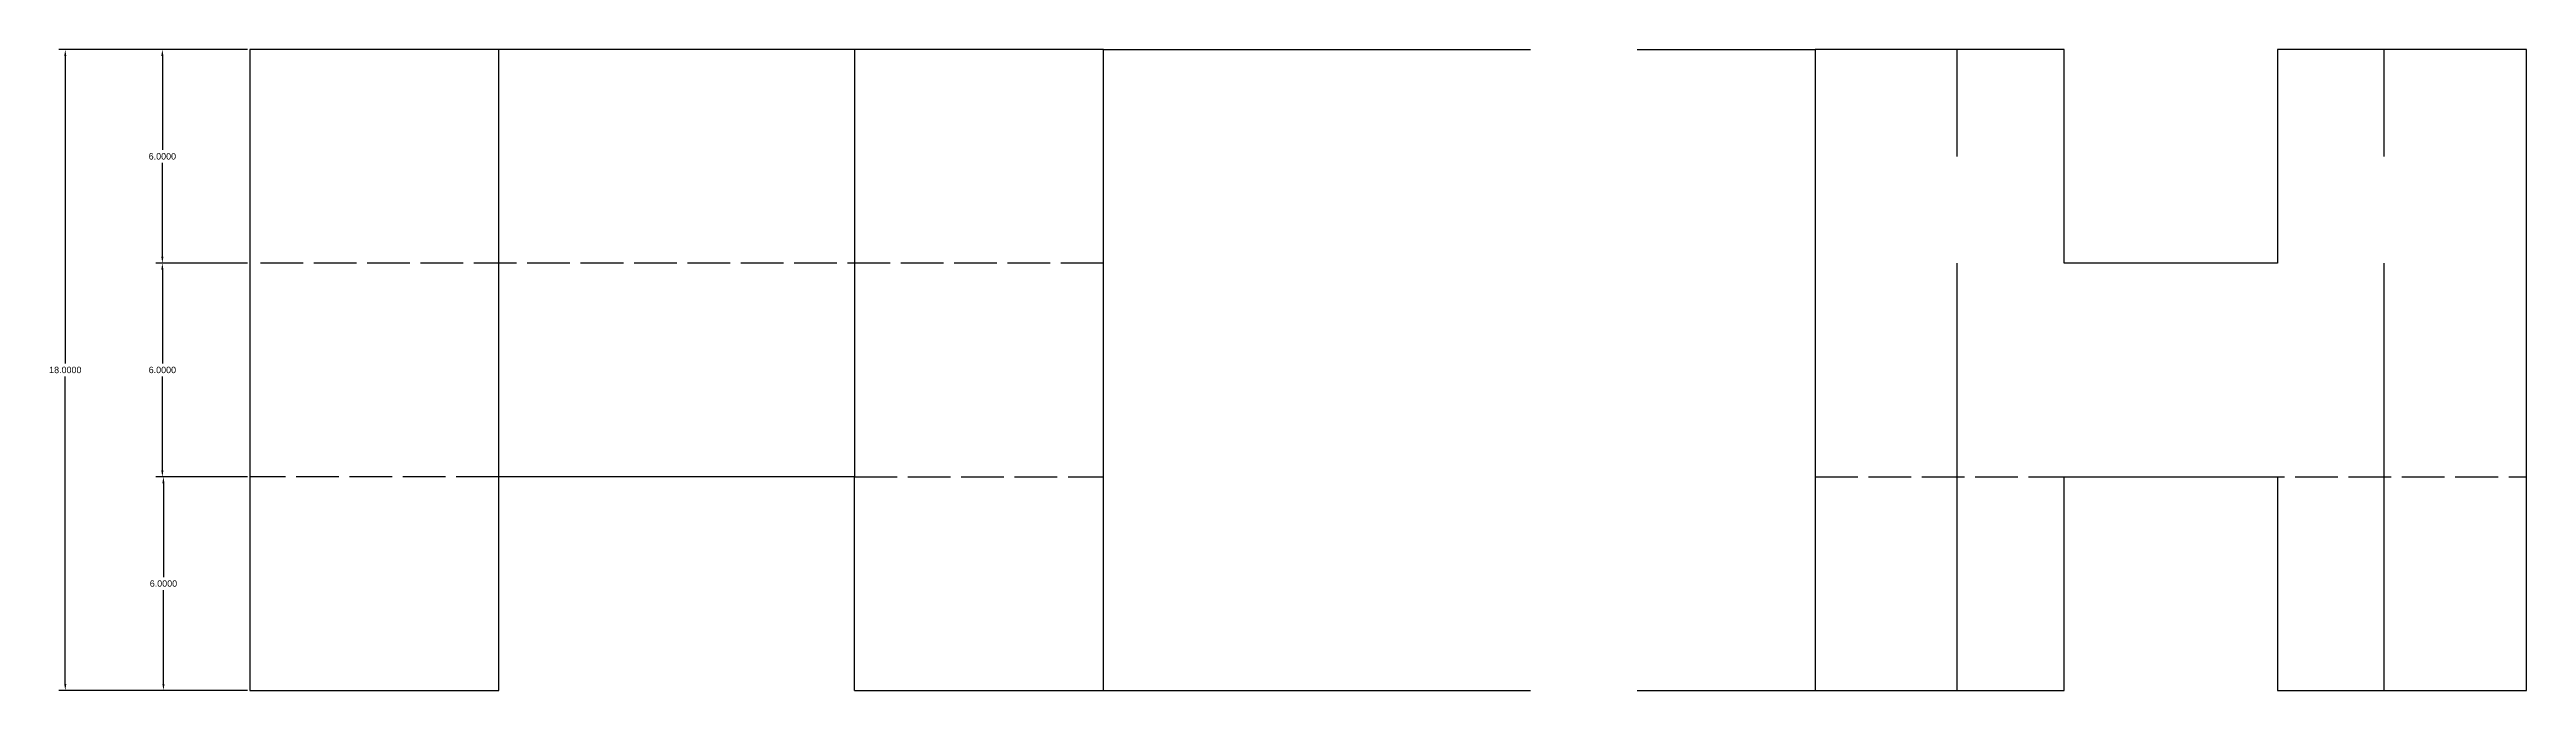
# Model space of a CAD drawing. Header units: inches. Extents: x -52 to 578, y -20 to 194.
# Drawn here: x 494.4 to 564, y 40 to 58 of the extents above; entities that cross this region are included whole.
import ezdxf

# ---------------------------------------------------------------- set-up
doc = ezdxf.new("R2010")
doc.units = ezdxf.units.IN
doc.header["$MEASUREMENT"] = 0
doc.linetypes.add('ACAD_ISO02W100', pattern=[15, 12, -3])
doc.layers.add('COTA', color=1, linetype='Continuous')
doc.layers.add('PROJECAO', color=2, linetype='ACAD_ISO02W100')
doc.styles.get("Standard").update_dxf_attribs({"font": 'Arial.ttf'})
doc.dimstyles.get("Standard").update_dxf_attribs({"dimtxt": 0.18, "dimasz": 0.18, "dimexe": 0.18, "dimexo": 0.0625, "dimgap": 0.09, "dimtad": 0, "dimtih": 1, "dimtoh": 1, "dimdec": 4, "dimzin": 0, "dimdsep": 46, "dimtxsty": 'Standard', "dimcen": 0.09, "dimadec": 0, "dimazin": 0, "dimtfac": 1, "dimtdec": 4, "dimtofl": 0, "dimtmove": 0, "dimatfit": 3, "dimfxl": 1, "dimtolj": 1, "dimtzin": 0, "dimarcsym": 0})

msp = doc.modelspace()

# ---------------------------------------------------------------- blocks, each defined once
blk = doc.blocks.new('*D10')
at = {"layer": 'COTA', "color": 0, "lineweight": -2, "transparency": 16777216}
for p, q in [((499.938, 58), (497.361, 58)), ((497.541, 57.82), (497.541, 55.181)), ((497.541, 52.18), (497.541, 54.819)), ((499.938, 52), (497.361, 52))]:
    blk.add_line(p, q, dxfattribs=at)
at = {"layer": 'COTA', "color": 0, "transparency": 16777216}
for points in [[(497.511, 57.82), (497.571, 57.82), (497.541, 58)], [(497.511, 52.18), (497.571, 52.18), (497.541, 52)]]:
    blk.add_solid(points, dxfattribs=at)
at = {"layer": 'Defpoints', "color": 0, "transparency": 16777216}
for p in [(497.541, 58), (500, 58), (500, 52)]:
    blk.add_point(p, dxfattribs=at)
at = {"layer": 'COTA', "color": 0, "transparency": 16777216, "insert": (497.541, 55), "char_height": 0.18, "attachment_point": 5}
blk.add_mtext('\\A1;6.0000', dxfattribs=at)
blk = doc.blocks.new('*D11')
at = {"layer": 'COTA', "color": 0, "lineweight": -2, "transparency": 16777216}
for p, q in [((499.938, 52), (497.361, 52)), ((497.541, 51.82), (497.541, 49.181)), ((497.541, 46.18), (497.541, 48.819)), ((499.938, 46), (497.361, 46))]:
    blk.add_line(p, q, dxfattribs=at)
at = {"layer": 'COTA', "color": 0, "transparency": 16777216}
for points in [[(497.511, 51.82), (497.571, 51.82), (497.541, 52)], [(497.511, 46.18), (497.571, 46.18), (497.541, 46)]]:
    blk.add_solid(points, dxfattribs=at)
at = {"layer": 'Defpoints', "color": 0, "transparency": 16777216}
for p in [(497.541, 52), (500, 52), (500, 46)]:
    blk.add_point(p, dxfattribs=at)
at = {"layer": 'COTA', "color": 0, "transparency": 16777216, "insert": (497.541, 49), "char_height": 0.18, "attachment_point": 5}
blk.add_mtext('\\A1;6.0000', dxfattribs=at)
blk = doc.blocks.new('*D12')
at = {"layer": 'COTA', "color": 0, "lineweight": -2, "transparency": 16777216}
for p, q in [((499.938, 46), (497.391, 46)), ((497.571, 45.82), (497.571, 43.181)), ((497.571, 40.18), (497.571, 42.819)), ((499.938, 40), (497.391, 40))]:
    blk.add_line(p, q, dxfattribs=at)
at = {"layer": 'COTA', "color": 0, "transparency": 16777216}
for points in [[(497.541, 45.82), (497.601, 45.82), (497.571, 46)], [(497.541, 40.18), (497.601, 40.18), (497.571, 40)]]:
    blk.add_solid(points, dxfattribs=at)
at = {"layer": 'Defpoints', "color": 0, "transparency": 16777216}
for p in [(497.571, 46), (500, 46), (500, 40)]:
    blk.add_point(p, dxfattribs=at)
at = {"layer": 'COTA', "color": 0, "transparency": 16777216, "insert": (497.571, 43), "char_height": 0.18, "attachment_point": 5}
blk.add_mtext('\\A1;6.0000', dxfattribs=at)
blk = doc.blocks.new('*D13')
at = {"layer": 'COTA', "color": 0, "lineweight": -2, "transparency": 16777216}
for p, q in [((499.938, 58), (494.632, 58)), ((494.812, 57.82), (494.812, 49.181)), ((494.812, 40.18), (494.812, 48.819)), ((499.938, 40), (494.632, 40))]:
    blk.add_line(p, q, dxfattribs=at)
at = {"layer": 'COTA', "color": 0, "transparency": 16777216}
for points in [[(494.782, 57.82), (494.842, 57.82), (494.812, 58)], [(494.782, 40.18), (494.842, 40.18), (494.812, 40)]]:
    blk.add_solid(points, dxfattribs=at)
at = {"layer": 'Defpoints', "color": 0, "transparency": 16777216}
for p in [(494.812, 58), (500, 58), (500, 40)]:
    blk.add_point(p, dxfattribs=at)
at = {"layer": 'COTA', "color": 0, "transparency": 16777216, "insert": (494.812, 49), "char_height": 0.18, "attachment_point": 5}
blk.add_mtext('\\A1;18.0000', dxfattribs=at)

# ---------------------------------------------------------------- dimensions: what is measured, and where the dimension line sits
at = {"layer": 'COTA'}
for p1, p2, distance, picture, middle in [((500, 40), (500, 58), 5.1878, '*D13', (494.8122, 49)), ((500, 52), (500, 58), 2.45877, '*D10', (497.54123, 55)), ((500, 46), (500, 52), 2.45877, '*D11', (497.54123, 49)), ((500, 40), (500, 46), 2.42877, '*D12', (497.57123, 43))]:
    dim = msp.add_aligned_dim(p1=p1, p2=p2, distance=distance, dimstyle='Standard', dxfattribs=at)
    dim.commit()
    dim.dimension.update_dxf_attribs({"geometry": picture, "text_midpoint": middle})

# ---------------------------------------------------------------- linework, layer by layer
for p, q in [((507, 58), (500, 58)), ((500, 58), (500, 40)), ((507, 40), (507, 58)), ((517, 58), (507, 58)), ((524, 58), (517, 58)), ((517, 58), (517, 46)), ((524, 40), (524, 58)), ((544, 58), (544, 40)), ((551, 58), (544, 58)), ((551, 52), (551, 58)), ((564, 58), (557, 58)), ((557, 58), (557, 52)), ((564, 40), (564, 58)), ((557, 52), (551, 52)), ((517, 46), (507, 46)), ((517, 40), (517, 46)), ((551, 40), (551, 46)), ((551, 46), (557, 46)), ((557, 46), (557, 40)), ((500, 40), (507, 40)), ((517, 40), (524, 40)), ((544, 40), (551, 40)), ((557, 40), (564, 40))]:
    msp.add_line(p, q)
at = {"layer": 'PROJECAO'}
for p, q in [((524, 58), (544, 58)), ((548, 40), (548, 58)), ((560, 40), (560, 58)), ((524, 40), (544, 40)), ((544, 40), (548, 40))]:
    msp.add_line(p, q, dxfattribs=at)
at = {"layer": 'PROJECAO', "ltscale": 0.1}
for p, q in [((524, 52), (500, 52)), ((507, 46), (500, 46)), ((517, 46), (524, 46)), ((544, 46), (564, 46))]:
    msp.add_line(p, q, dxfattribs=at)

msp.set_redraw_order([(e.dxf.handle, doc.entitydb.next_handle()) for e in msp.query("TEXT MTEXT ATTDEF DIMENSION ARC_DIMENSION")])  # texts and dimensions are drawn at this point

doc.saveas('drawing.dxf')
